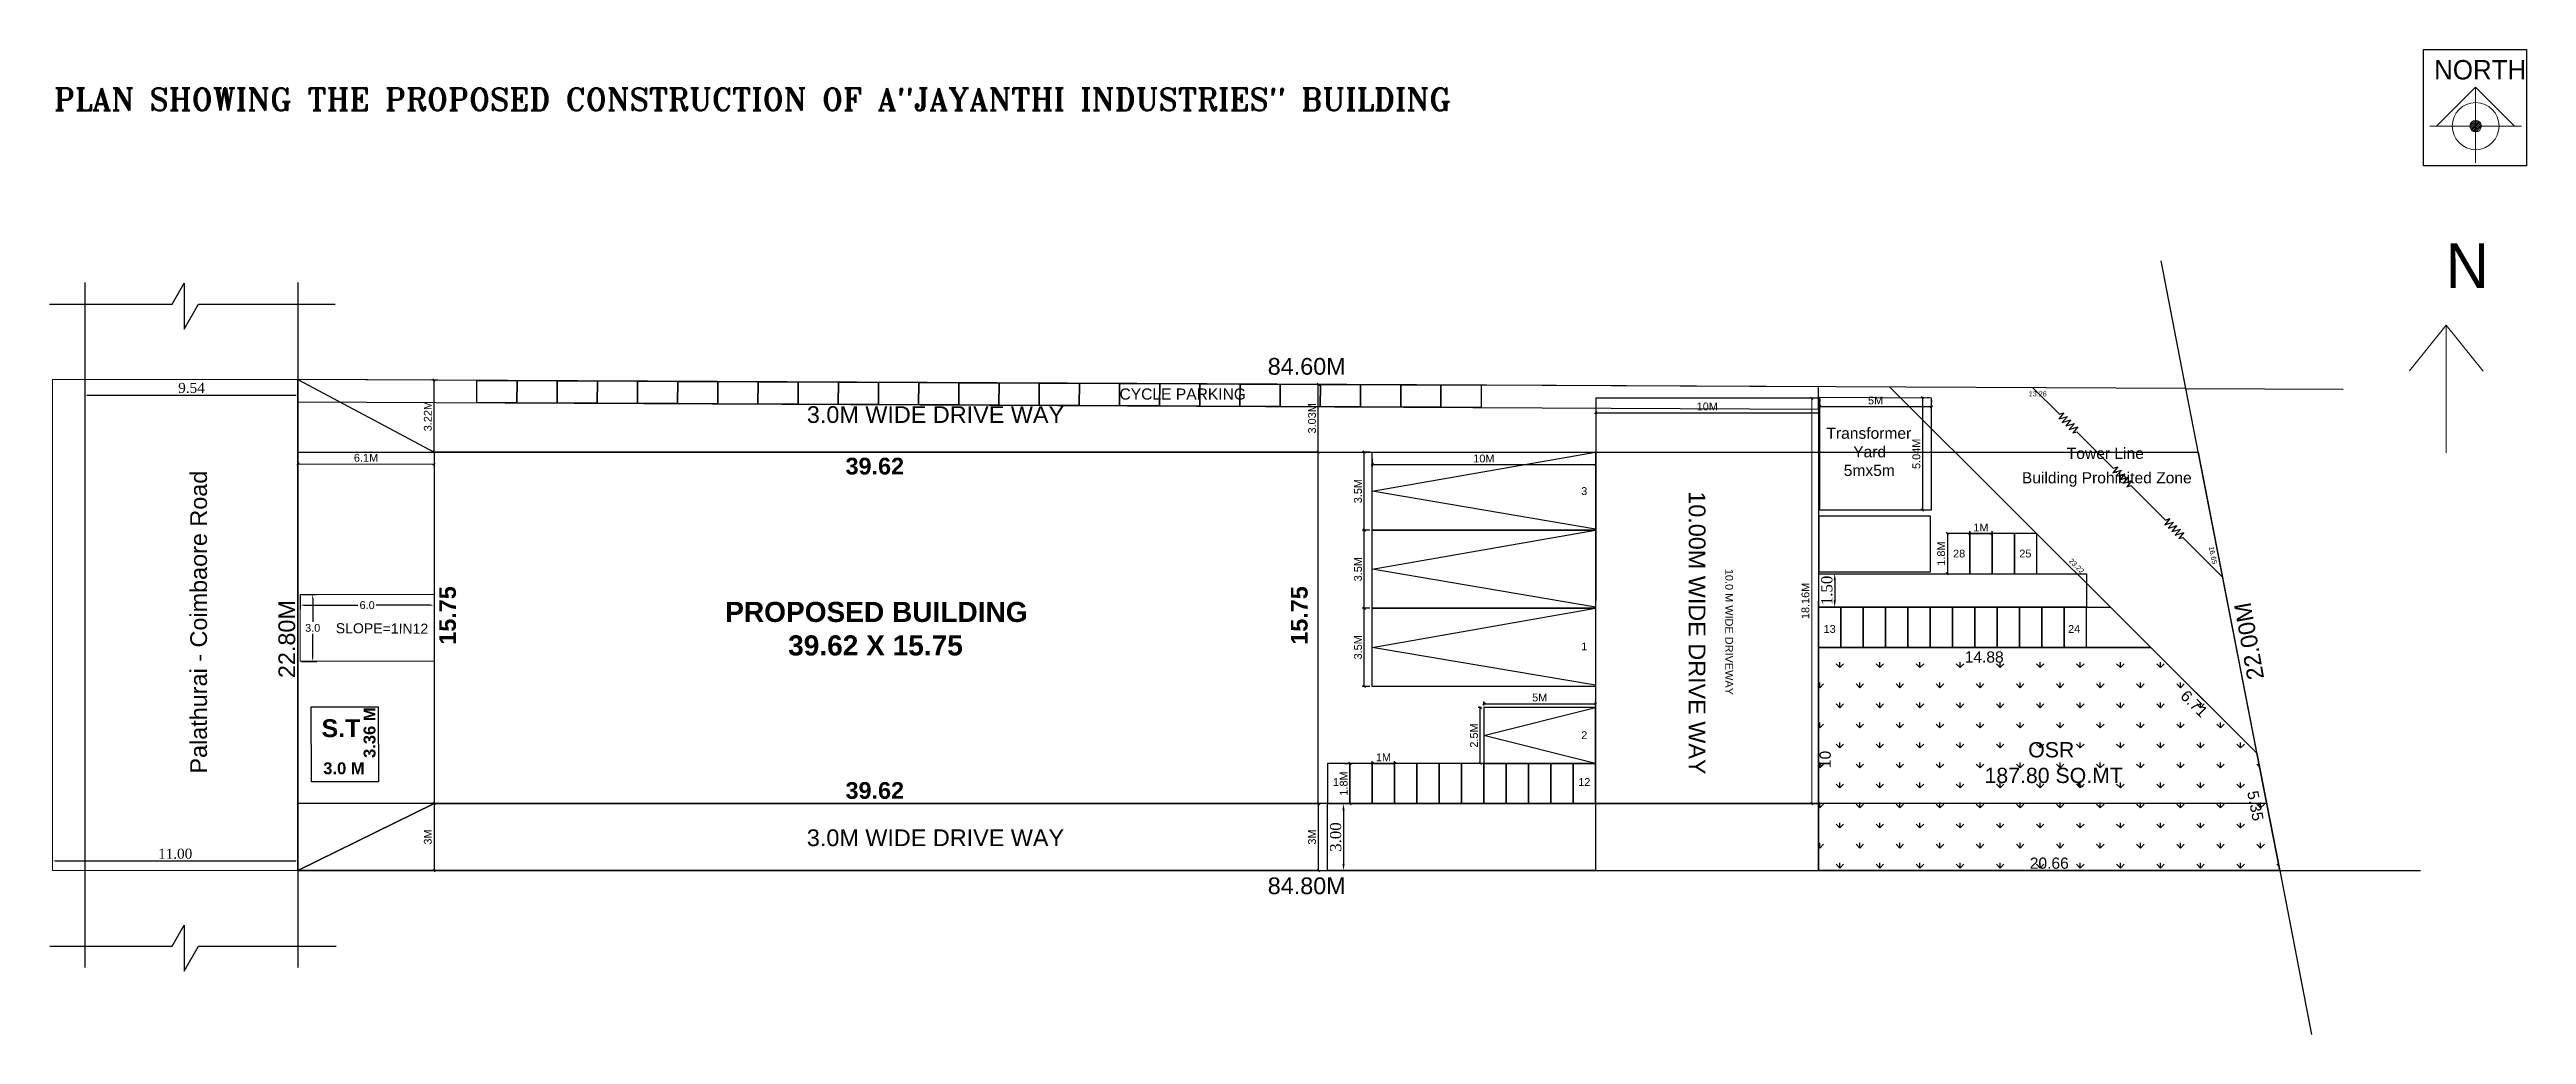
# Model space of a CAD drawing. Header units: metres. Extents: x 531 to 643, y 168 to 255.
# Drawn here: x 531.6 to 642.6, y 210.6 to 254.7 of the extents above; entities that cross this region are included whole.
import ezdxf
from ezdxf.lldxf.tags import DXFTag

# ---------------------------------------------------------------- set-up
doc = ezdxf.new("R2010")
doc.units = ezdxf.units.M
doc.linetypes.add('DOT2', pattern=[0.125, 0, -0.125])
doc.layers.add('BLK_1_COVERED_AREA', color=140, linetype='Continuous', plot=False)
doc.layers.add('TWO_WHEELER_PARKING', color=2, linetype='Continuous', plot=False)
for name, color, linetype, lineweight in [('BLK_1_DA_RAMP_1', 1, 'Continuous', 0), ('DIST_EXIT', 7, 'Continuous', 0), ('NORTH_DIRECTION', 7, 'Continuous', 0), ('NOTIFIED_ROAD', 1, 'Continuous', 13), ('ROAD_WIDTH', 183, 'Continuous', 13)]:
    doc.layers.add(name, color=color, linetype=linetype, lineweight=lineweight)
for name, color, linetype in [('BLK_1_LVL_0_BLDG_FOOT_PRINT', 1, 'Continuous'), ('BLK_1_LVL_0_FRONT_SETBACK', 2, 'Continuous'), ('BLK_1_LVL_0_REAR_SETBACK', 11, 'Continuous'), ('BLK_1_LVL_0_SIDE_SETBACK1', 171, 'Continuous'), ('BLK_1_LVL_0_SIDE_SETBACK2', 102, 'Continuous'), ('CYCLE_PARKING', 1, 'Continuous'), ('DRIVE_WAY', 7, 'Continuous'), ('INSITU_WASTE_TREATMENT_PLANT', 117, 'Continuous'), ('LORRY_PARKING', 175, 'Continuous'), ('OSR_PLAN', 7, 'Continuous'), ('PARKING_SLOT', 117, 'Continuous'), ('PER_AISLE_WIDTH', 10, 'Continuous'), ('PLOT_BOUNDARY', 70, 'Continuous'), ('RWH', 130, 'Continuous'), ('TRANSFORMER_YARD', 7, 'Continuous'), ('TWO_WHEELER_DRIVE_WAY', 6, 'Continuous')]:
    doc.layers.add(name, color=color, linetype=linetype)
doc.styles.add('ANAND', font='times.ttf')
doc.styles.add('architectura', font='arial.ttf')
doc.styles.add('CODE', font='arialbd.ttf')
doc.styles.add('KARTHI', font='arialbd.ttf')
doc.styles.get("Standard").update_dxf_attribs({"font": 'arial.ttf', "height": 0.35})
doc.styles.add('STYLE4', font='romant.shx')
doc.styles.add('USA TEXT', font='GOTHIC.TTF')
tags = doc.linetypes.add('HIDDEN', pattern=[0.375, 0.25, -0.125]).pattern_tags.tags
tags[6:7] = [DXFTag(74, 4), DXFTag(75, 0), DXFTag(340, '0'), DXFTag(46, 1.0), DXFTag(50, 0.0), DXFTag(44, 0.0), DXFTag(45, 0.0)]
tags[4:5] = [DXFTag(74, 4), DXFTag(75, 0), DXFTag(340, '0'), DXFTag(46, 1.0), DXFTag(50, 0.0), DXFTag(44, 0.0), DXFTag(45, 0.0)]
doc.dimstyles.new('ISO-25', dxfattribs={"dimtxt": 0.35, "dimasz": 0.1, "dimexe": 0.1, "dimexo": 0.1, "dimgap": 0.1, "dimtad": 1, "dimdsep": 46, "dimtxsty": 'Standard', "dimblk": 'OBLIQUE', "dimcen": 2.5, "dimclrd": 256, "dimclre": 256, "dimclrt": 256, "dimadec": 0, "dimazin": 0, "dimtfac": 1, "dimtix": 1, "dimtmove": 0, "dimatfit": 0, "dimldrblk": 'OBLIQUE', "dimfxl": 0, "dimlwd": -1, "dimlwe": -1, "dimarcsym": 0})
doc.dimstyles.new('SETBACK', dxfattribs={"dimtxt": 1, "dimasz": 0.75, "dimexe": 0.18, "dimexo": 0.0625, "dimgap": 0.095, "dimtad": 1, "dimzin": 0, "dimdsep": 46, "dimtxsty": 'ANAND', "dimcen": 0.09, "dimse1": 1, "dimse2": 1, "dimadec": 0, "dimazin": 0, "dimtfac": 1, "dimtix": 1, "dimtofl": 0, "dimtmove": 2, "dimatfit": 0, "dimfxl": 0, "dimtolj": 1, "dimtzin": 0, "dimarcsym": 0})
doc.dimstyles.new('STANDARD$0', dxfattribs={"dimtxt": 5, "dimasz": 4, "dimexe": 1, "dimexo": 1, "dimgap": 1, "dimtad": 1, "dimdec": 1, "dimzin": 3, "dimdsep": 46, "dimlunit": 4, "dimtxsty": 'architectura', "dimblk": 'OBLIQUE', "dimcen": 0.09375, "dimdle": 1, "dimclrd": 8, "dimclre": 8, "dimclrt": 7, "dimadec": 1, "dimazin": 0, "dimtfac": 1, "dimtdec": 1, "dimtofl": 0, "dimtmove": 2, "dimatfit": 3, "dimldrblk": 'ARCHTICK', "dimfxl": 0, "dimfrac": 2, "dimtolj": 1, "dimtzin": 0, "dimarcsym": 0})
doc.dimstyles.new('V1', dxfattribs={"dimtxt": 0.45, "dimasz": 0.1, "dimexe": 0.18, "dimexo": 0.0625, "dimgap": 0.09, "dimtad": 1, "dimzin": 0, "dimdsep": 46, "dimtxsty": 'ANAND', "dimcen": 0.09, "dimse1": 1, "dimse2": 1, "dimadec": 0, "dimazin": 0, "dimtfac": 1, "dimtix": 1, "dimtofl": 0, "dimtmove": 2, "dimatfit": 0, "dimfxl": 0, "dimtolj": 1, "dimtzin": 0, "dimarcsym": 0})

msp = doc.modelspace()

# ---------------------------------------------------------------- texts
for s, height, p in [('84.60M', 0.75, (586.174, 240.135)), ('3.0M WIDE DRIVE WAY', 0.75, (565.524, 237.974)), ('CYCLE PARKING', 0.5, (579.533, 239.019)), ('Transformer', 0.5, (611.207, 237.265)), ('Yard', 0.5, (612.408, 236.431)), ('Tower Line', 0.5, (621.978, 236.362)), ('5mx5m', 0.5, (611.985, 235.598)), ('Building Prohibited Zone', 0.5, (619.967, 235.267)), ('14.88', 0.5, (617.403, 227.238)), ('       OSR', 0.6825, (618.396, 222.991)), ('187.80 SQ.MT', 0.6825, (618.292, 221.841)), ('3.0M WIDE DRIVE WAY', 0.75, (565.524, 219.014)), ('84.80M', 0.75, (586.174, 216.862)), ('20.66', 0.5, (620.32, 218.002))]:
    msp.add_text(s, height=height).set_placement(p)
for s, height, rotation, p in [('13.26', 0.23, 359.72583, (620.273, 239.164)), ('Palathurai - Coimbaore Road', 0.75, 90, (538.643, 222.266)), ('10.00M WIDE DRIVE WAY', 0.75, 270, (605.04, 234.912)), ('16.65', 0.23, 281.00841, (628.343, 232.416)), ('23.22', 0.23, 315.06648, (622.052, 231.77)), ('22.80M', 0.75, 90, (542.594, 226.543)), ('22.00M', 0.75, 100.21354, (630.825, 226.541)), ('6.71', 0.5, 315.01574, (627.033, 225.7)), ('10', 0.5, 90, (611.401, 222.509)), ('5.35', 0.5, 281.00841, (630.058, 221.44))]:
    msp.add_text(s, height=height, rotation=rotation).set_placement(p)
at = {"color": 7, "lineweight": 20, "style": 'KARTHI'}
msp.add_text('S.T', height=0.8, dxfattribs=at).set_placement((543.777, 223.898))
at = {"insert": (531.788, 252.975), "char_height": 1.25, "width": 103.78763, "attachment_point": 1, "style": 'STYLE4'}
msp.add_mtext('{\\H0.8x;PLAN SHOWING THE PROPOSED CONSTRUCTION OF A"JAYANTHI INDUSTRIES" BUILDING}', dxfattribs=at)
at = {"color": 7, "linetype": 'ByBlock', "attachment_point": 1, "style": 'CODE'}
for s, insert, char_height, width in [('39.62', (567.257, 236.414), 0.75, 2.66967), ('{\\W1.036019; }PROPOSED BUILDING\\P{\\W9.10895;\\C256; \\W1;39.62 X 15.75}', (561.502, 229.957), 0.9, 14.10838), ('39.62', (567.257, 221.883), 0.75, 2.66967)]:
    msp.add_mtext(s, dxfattribs=dict(at, insert=insert, char_height=char_height, width=width))
at = {"char_height": 0.35, "attachment_point": 5}
for s, insert in [('3', (600.356, 234.919)), ('28', (617.156, 232.12)), ('25', (620.123, 232.12)), ('13', (611.353, 228.742)), ('24', (622.308, 228.742)), ('1', (600.356, 227.962)), ('2', (600.356, 223.984)), ('1', (589.23, 221.884)), ('12', (600.356, 221.884))]:
    msp.add_mtext(s, dxfattribs=dict(at, insert=insert))
at = {"color": 7, "linetype": 'ByBlock', "char_height": 0.75, "width": 2.66967, "attachment_point": 1, "rotation": 90, "style": 'CODE'}
for insert in [(549.049, 228.037), (587.212, 228.037)]:
    msp.add_mtext('15.75', dxfattribs=dict(at, insert=insert))
at = {"color": 7, "lineweight": 20, "insert": (545.931, 224.097), "char_height": 0.5305, "attachment_point": 5, "rotation": 90, "style": 'KARTHI'}
msp.add_mtext('\\A1;3.36 M', dxfattribs=at)
at = {"color": 7, "lineweight": 20, "insert": (544.781, 222.497), "char_height": 0.5305, "width": 3.16105, "attachment_point": 5, "style": 'KARTHI'}
msp.add_mtext('\\A1;3.0 M', dxfattribs=at)
at = {"layer": 'BLK_1_DA_RAMP_1', "insert": (546.487, 228.992), "char_height": 0.45, "width": 1.4, "attachment_point": 2, "rotation": 359.69417}
msp.add_mtext('SLOPE=1IN12', dxfattribs=at)
at = {"layer": 'DRIVE_WAY', "color": 255, "insert": (607.027, 231.437), "char_height": 0.35, "attachment_point": 1, "rotation": 270}
msp.add_mtext_dynamic_manual_height_columns('10.0 M WIDE DRIVEWAY', width=5.63416, gutter_width=1.75, heights=[0], dxfattribs=at)
at = {"layer": 'NORTH_DIRECTION', "insert": (638.955, 246.015), "char_height": 2, "attachment_point": 1, "style": 'USA TEXT'}
msp.add_mtext_dynamic_manual_height_columns('N', width=1.18507, gutter_width=30, heights=[2.651], dxfattribs=at)

# ---------------------------------------------------------------- blocks, each defined once
blk = doc.blocks.new('A$Ccad94f06')
at = {"color": 0, "linetype": 'ByBlock', "lineweight": -2}
for p, q in [((0, 0), (0, 5.21)), ((0, 5.21), (4.62, 5.21)), ((4.62, 5.21), (4.62, 0)), ((4.62, 0), (0, 0))]:
    blk.add_line(p, q, dxfattribs=at)
at = {"layer": 'NORTH_DIRECTION'}
for p, q in [((0.59, 1.78), (2.34, 3.53)), ((2.34, 3.53), (4.08, 1.78)), ((2.34, 3.53), (2.34, 0.14)), ((2.08, 1.78), (0.28, 1.78)), ((2.08, 1.76), (2.36, 2.04)), ((2.09, 1.85), (2.26, 2.03)), ((2.1, 1.69), (2.43, 2.02)), ((2.13, 1.63), (2.48, 1.99)), ((2.17, 1.59), (2.53, 1.95)), ((2.22, 1.55), (2.56, 1.9)), ((2.28, 1.53), (2.59, 1.84)), ((2.36, 1.53), (2.59, 1.76)), ((4.39, 1.78), (2.59, 1.78)), ((3.38, 1.78), (4.08, 1.78)), ((4.08, 1.78), (3.38, 1.78))]:
    blk.add_line(p, q, dxfattribs=at)
for radius in [1.05, 0.256]:
    blk.add_circle((2.34, 1.78), radius, dxfattribs=at)
at = {"layer": 'NORTH_DIRECTION', "lineweight": 5, "style": 'USA TEXT'}
blk.add_text('NORTH', height=0.868, dxfattribs=at).set_placement((0.48, 3.87))
blk = doc.blocks.new('*D44')
at = {"layer": 'Defpoints', "color": 0}
for p in [(533.18, 239.92), (542.72, 239.92), (542.72, 239.22)]:
    blk.add_point(p, dxfattribs=at)
at = {"layer": 'ROAD_WIDTH', "color": 0, "lineweight": -2}
blk.add_line((533.28, 239.22), (542.62, 239.22), dxfattribs=at)
at = {"layer": 'ROAD_WIDTH', "color": 0}
for points in [[(533.28, 239.24), (533.28, 239.2), (533.18, 239.22)], [(542.62, 239.24), (542.62, 239.2), (542.72, 239.22)]]:
    blk.add_solid(points, dxfattribs=at)
at = {"layer": 'ROAD_WIDTH', "color": 0, "insert": (537.95, 239.54), "char_height": 0.45, "attachment_point": 5, "style": 'ANAND'}
blk.add_mtext('\\A1;9.54', dxfattribs=at)
blk = doc.blocks.new('*D45')
at = {"layer": 'Defpoints', "color": 0}
for p in [(531.72, 218.35), (542.72, 218.35), (542.72, 218.35)]:
    blk.add_point(p, dxfattribs=at)
at = {"layer": 'ROAD_WIDTH', "color": 0, "lineweight": -2}
blk.add_line((531.82, 218.35), (542.62, 218.35), dxfattribs=at)
at = {"layer": 'ROAD_WIDTH', "color": 0}
for points in [[(531.82, 218.37), (531.82, 218.34), (531.72, 218.35)], [(542.62, 218.37), (542.62, 218.34), (542.72, 218.35)]]:
    blk.add_solid(points, dxfattribs=at)
at = {"layer": 'ROAD_WIDTH', "color": 0, "insert": (537.22, 218.67), "char_height": 0.45, "attachment_point": 5, "style": 'ANAND'}
blk.add_mtext('\\A1;11.00', dxfattribs=at)
blk = doc.blocks.new('_Oblique')
at = {"color": 0, "linetype": 'ByBlock', "lineweight": -2}
blk.add_line((-0.5, -0.5), (0.5, 0.5), dxfattribs=at)
blk = doc.blocks.new('*D71')
at = {"layer": 'Defpoints', "color": 0}
for p in [(542.72, 236.67), (548.82, 236.67), (548.82, 236.13)]:
    blk.add_point(p, dxfattribs=at)
at = {"layer": 'DIST_EXIT'}
for p, q in [((542.72, 236.38), (542.72, 236.03)), ((542.72, 236.13), (548.82, 236.13)), ((548.82, 236.38), (548.82, 236.03))]:
    blk.add_line(p, q, dxfattribs=at)
at = {"layer": 'DIST_EXIT', "xscale": 0.1, "yscale": 0.1, "zscale": 0.1, "rotation": 180}
blk.add_blockref('_Oblique', (542.72, 236.13), dxfattribs=at)
at = {"layer": 'DIST_EXIT', "xscale": 0.1, "yscale": 0.1, "zscale": 0.1}
blk.add_blockref('_Oblique', (548.82, 236.13), dxfattribs=at)
at = {"layer": 'DIST_EXIT', "insert": (545.77, 236.41), "char_height": 0.35, "attachment_point": 5}
blk.add_mtext('6.1M', dxfattribs=at)
blk = doc.blocks.new('*D46')
for p, q in [((548.82, 239.89), (548.72, 239.89)), ((548.82, 236.67), (548.82, 239.89)), ((548.82, 236.67), (548.92, 236.67))]:
    blk.add_line(p, q)
at = {"layer": 'Defpoints', "color": 0}
for p in [(548.82, 239.89), (548.83, 239.89), (548.82, 236.67)]:
    blk.add_point(p, dxfattribs=at)
at = {"xscale": 0.1, "yscale": 0.1, "zscale": 0.1}
for p, rotation in [((548.82, 239.89), 90), ((548.82, 236.67), 270)]:
    blk.add_blockref('_Oblique', p, dxfattribs=dict(at, rotation=rotation))
at = {"insert": (548.54, 238.28), "char_height": 0.35, "attachment_point": 5, "rotation": 90}
blk.add_mtext('3.22M', dxfattribs=at)
blk = doc.blocks.new('*D72')
at = {"layer": 'Defpoints', "color": 0}
for p in [(588.44, 239.7), (588.45, 239.7), (588.44, 236.67)]:
    blk.add_point(p, dxfattribs=at)
at = {"layer": 'DRIVE_WAY', "color": 255}
for p, q in [((588.44, 239.7), (588.34, 239.7)), ((588.44, 236.67), (588.44, 239.7)), ((588.44, 236.67), (588.54, 236.67))]:
    blk.add_line(p, q, dxfattribs=at)
at = {"layer": 'DRIVE_WAY', "color": 255, "xscale": 0.1, "yscale": 0.1, "zscale": 0.1}
for p, rotation in [((588.44, 239.7), 90), ((588.44, 236.67), 270)]:
    blk.add_blockref('_Oblique', p, dxfattribs=dict(at, rotation=rotation))
at = {"layer": 'DRIVE_WAY', "color": 255, "insert": (588.16, 238.18), "char_height": 0.35, "attachment_point": 5, "rotation": 90}
blk.add_mtext('3.03M', dxfattribs=at)
blk = doc.blocks.new('*D73')
for p, q in [((548.82, 220.92), (548.92, 220.92)), ((548.82, 220.92), (548.82, 217.92)), ((548.82, 217.92), (548.92, 217.92))]:
    blk.add_line(p, q)
at = {"layer": 'Defpoints', "color": 0}
for p in [(548.82, 220.92), (548.82, 217.92), (548.82, 217.92)]:
    blk.add_point(p, dxfattribs=at)
at = {"xscale": 0.1, "yscale": 0.1, "zscale": 0.1}
for p, rotation in [((548.82, 220.92), 90), ((548.82, 217.92), 270)]:
    blk.add_blockref('_Oblique', p, dxfattribs=dict(at, rotation=rotation))
at = {"insert": (548.54, 219.42), "char_height": 0.35, "attachment_point": 5, "rotation": 90}
blk.add_mtext('3M', dxfattribs=at)
blk = doc.blocks.new('*D74')
at = {"layer": 'Defpoints', "color": 0}
for p in [(588.44, 220.92), (588.44, 217.92), (588.44, 217.92)]:
    blk.add_point(p, dxfattribs=at)
at = {"layer": 'DRIVE_WAY', "color": 255}
for p, q in [((588.44, 220.92), (588.54, 220.92)), ((588.44, 220.92), (588.44, 217.92)), ((588.44, 217.92), (588.54, 217.92))]:
    blk.add_line(p, q, dxfattribs=at)
at = {"layer": 'DRIVE_WAY', "color": 255, "xscale": 0.1, "yscale": 0.1, "zscale": 0.1}
for p, rotation in [((588.44, 220.92), 90), ((588.44, 217.92), 270)]:
    blk.add_blockref('_Oblique', p, dxfattribs=dict(at, rotation=rotation))
at = {"layer": 'DRIVE_WAY', "color": 255, "insert": (588.16, 219.42), "char_height": 0.35, "attachment_point": 5, "rotation": 90}
blk.add_mtext('3M', dxfattribs=at)
blk = doc.blocks.new('*D75')
at = {"layer": 'Defpoints', "color": 0}
for p in [(588.86, 220.92), (589.57, 217.92), (590.86, 217.92)]:
    blk.add_point(p, dxfattribs=at)
at = {"layer": 'TWO_WHEELER_DRIVE_WAY', "color": 6, "lineweight": -2}
blk.add_line((589.57, 220.62), (589.57, 218.22), dxfattribs=at)
at = {"layer": 'TWO_WHEELER_DRIVE_WAY', "color": 6}
for points in [[(589.52, 220.62), (589.62, 220.62), (589.57, 220.92)], [(589.52, 218.22), (589.62, 218.22), (589.57, 217.92)]]:
    blk.add_solid(points, dxfattribs=at)
at = {"layer": 'TWO_WHEELER_DRIVE_WAY', "color": 6, "insert": (589.22, 219.42), "char_height": 0.5, "attachment_point": 5, "rotation": 90, "style": 'ANAND'}
blk.add_mtext('\\A1;3.00', dxfattribs=at)
blk = doc.blocks.new('*D76')
for p, q in [((590.75, 236.67), (590.4, 236.67)), ((590.5, 233.17), (590.5, 236.67)), ((590.75, 233.17), (590.4, 233.17))]:
    blk.add_line(p, q)
at = {"layer": 'Defpoints', "color": 0}
for p in [(590.5, 236.67), (590.86, 236.67), (590.86, 233.17)]:
    blk.add_point(p, dxfattribs=at)
at = {"xscale": 0.1, "yscale": 0.1, "zscale": 0.1}
for p, rotation in [((590.5, 236.67), 90), ((590.5, 233.17), 270)]:
    blk.add_blockref('_Oblique', p, dxfattribs=dict(at, rotation=rotation))
at = {"insert": (590.22, 234.92), "char_height": 0.35, "attachment_point": 5, "rotation": 90}
blk.add_mtext('3.5M', dxfattribs=at)
blk = doc.blocks.new('*D47')
for p, q in [((590.86, 236.36), (590.86, 236.01)), ((590.86, 236.11), (600.86, 236.11)), ((600.86, 236.36), (600.86, 236.01))]:
    blk.add_line(p, q)
at = {"layer": 'Defpoints', "color": 0}
for p in [(590.86, 236.67), (600.86, 236.67), (600.86, 236.11)]:
    blk.add_point(p, dxfattribs=at)
at = {"xscale": 0.1, "yscale": 0.1, "zscale": 0.1, "rotation": 180}
blk.add_blockref('_Oblique', (590.86, 236.11), dxfattribs=at)
at = {"xscale": 0.1, "yscale": 0.1, "zscale": 0.1}
blk.add_blockref('_Oblique', (600.86, 236.11), dxfattribs=at)
at = {"insert": (595.86, 236.38), "char_height": 0.35, "attachment_point": 5}
blk.add_mtext('10M', dxfattribs=at)
blk = doc.blocks.new('*D77')
for p, q in [((595.76, 225.22), (595.6, 225.22)), ((595.7, 222.72), (595.7, 225.22)), ((595.76, 222.72), (595.6, 222.72))]:
    blk.add_line(p, q)
at = {"layer": 'Defpoints', "color": 0}
for p in [(595.7, 225.22), (595.86, 225.22), (595.86, 222.72)]:
    blk.add_point(p, dxfattribs=at)
at = {"xscale": 0.1, "yscale": 0.1, "zscale": 0.1}
for p, rotation in [((595.7, 225.22), 90), ((595.7, 222.72), 270)]:
    blk.add_blockref('_Oblique', p, dxfattribs=dict(at, rotation=rotation))
at = {"insert": (595.42, 223.97), "char_height": 0.35, "attachment_point": 5, "rotation": 90}
blk.add_mtext('2.5M', dxfattribs=at)
blk = doc.blocks.new('*D48')
for p, q in [((595.86, 225.32), (595.86, 225.49)), ((595.86, 225.39), (600.86, 225.39)), ((600.86, 225.32), (600.86, 225.49))]:
    blk.add_line(p, q)
at = {"layer": 'Defpoints', "color": 0}
for p in [(600.86, 225.39), (595.86, 225.22), (600.86, 225.22)]:
    blk.add_point(p, dxfattribs=at)
at = {"xscale": 0.1, "yscale": 0.1, "zscale": 0.1, "rotation": 180}
blk.add_blockref('_Oblique', (595.86, 225.39), dxfattribs=at)
at = {"xscale": 0.1, "yscale": 0.1, "zscale": 0.1}
blk.add_blockref('_Oblique', (600.86, 225.39), dxfattribs=at)
at = {"insert": (598.36, 225.67), "char_height": 0.35, "attachment_point": 5}
blk.add_mtext('5M', dxfattribs=at)
blk = doc.blocks.new('*D78')
for p, q in [((590.75, 233.17), (590.4, 233.17)), ((590.5, 229.67), (590.5, 233.17)), ((590.75, 229.67), (590.4, 229.67))]:
    blk.add_line(p, q)
at = {"layer": 'Defpoints', "color": 0}
for p in [(590.5, 233.17), (590.86, 233.17), (590.86, 229.67)]:
    blk.add_point(p, dxfattribs=at)
at = {"xscale": 0.1, "yscale": 0.1, "zscale": 0.1}
for p, rotation in [((590.5, 233.17), 90), ((590.5, 229.67), 270)]:
    blk.add_blockref('_Oblique', p, dxfattribs=dict(at, rotation=rotation))
at = {"insert": (590.22, 231.42), "char_height": 0.35, "attachment_point": 5, "rotation": 90}
blk.add_mtext('3.5M', dxfattribs=at)
blk = doc.blocks.new('*D79')
at = {"layer": 'Defpoints', "color": 0}
for p in [(600.87, 239.08), (610.87, 239.08), (610.87, 238.43)]:
    blk.add_point(p, dxfattribs=at)
at = {"layer": 'DRIVE_WAY', "color": 255}
for p, q in [((600.87, 238.68), (600.87, 238.33)), ((610.87, 238.68), (610.87, 238.33)), ((600.87, 238.43), (610.87, 238.43))]:
    blk.add_line(p, q, dxfattribs=at)
at = {"layer": 'DRIVE_WAY', "color": 255, "xscale": 0.1, "yscale": 0.1, "zscale": 0.1, "rotation": 180}
blk.add_blockref('_Oblique', (600.87, 238.43), dxfattribs=at)
at = {"layer": 'DRIVE_WAY', "color": 255, "xscale": 0.1, "yscale": 0.1, "zscale": 0.1}
blk.add_blockref('_Oblique', (610.87, 238.43), dxfattribs=at)
at = {"layer": 'DRIVE_WAY', "color": 255, "insert": (605.87, 238.71), "char_height": 0.35, "attachment_point": 5}
blk.add_mtext('10M', dxfattribs=at)
blk = doc.blocks.new('*D80')
at = {"layer": 'Defpoints', "color": 0}
for p in [(610.55, 239.08), (610.87, 239.08), (610.86, 220.92)]:
    blk.add_point(p, dxfattribs=at)
at = {"layer": 'ROAD_WIDTH'}
for p, q in [((610.77, 239.08), (610.45, 239.08)), ((610.55, 220.92), (610.55, 239.08)), ((610.76, 220.92), (610.45, 220.92))]:
    blk.add_line(p, q, dxfattribs=at)
at = {"layer": 'ROAD_WIDTH', "xscale": 0.1, "yscale": 0.1, "zscale": 0.1}
for p, rotation in [((610.55, 239.08), 90), ((610.55, 220.92), 270)]:
    blk.add_blockref('_Oblique', p, dxfattribs=dict(at, rotation=rotation))
at = {"layer": 'ROAD_WIDTH', "insert": (610.27, 230), "char_height": 0.35, "attachment_point": 5, "rotation": 90}
blk.add_mtext('18.16M', dxfattribs=at)
blk = doc.blocks.new('*D69')
at = {"layer": 'BLK_1_DA_RAMP_1', "color": 0, "lineweight": -2}
for p, q in [((542.88, 230.29), (543.56, 230.29)), ((543.38, 230.11), (543.38, 229.06)), ((543.38, 227.47), (543.38, 228.53)), ((542.88, 227.29), (543.56, 227.29))]:
    blk.add_line(p, q, dxfattribs=at)
at = {"layer": 'BLK_1_DA_RAMP_1', "color": 0}
for points in [[(543.35, 230.11), (543.41, 230.11), (543.38, 230.29)], [(543.35, 227.47), (543.41, 227.47), (543.38, 227.29)]]:
    blk.add_solid(points, dxfattribs=at)
at = {"layer": 'Defpoints', "color": 0}
for p in [(542.82, 230.29), (543.38, 230.29), (542.82, 227.29)]:
    blk.add_point(p, dxfattribs=at)
at = {"layer": 'BLK_1_DA_RAMP_1', "color": 0, "insert": (543.38, 228.79), "char_height": 0.35, "attachment_point": 5}
blk.add_mtext('\\A1;3.0', dxfattribs=at)
blk = doc.blocks.new('*D70')
at = {"layer": 'BLK_1_DA_RAMP_1', "color": 0, "lineweight": -2}
for p, q in [((542.82, 230.23), (542.82, 229.63)), ((543, 229.81), (545.41, 229.81)), ((548.64, 229.81), (546.23, 229.81)), ((548.82, 230.23), (548.82, 229.63))]:
    blk.add_line(p, q, dxfattribs=at)
at = {"layer": 'BLK_1_DA_RAMP_1', "color": 0}
for points in [[(543, 229.84), (543, 229.78), (542.82, 229.81)], [(548.64, 229.84), (548.64, 229.78), (548.82, 229.81)]]:
    blk.add_solid(points, dxfattribs=at)
at = {"layer": 'Defpoints', "color": 0}
for p in [(542.82, 230.29), (548.82, 230.29), (548.82, 229.81)]:
    blk.add_point(p, dxfattribs=at)
at = {"layer": 'BLK_1_DA_RAMP_1', "color": 0, "insert": (545.82, 229.81), "char_height": 0.35, "attachment_point": 5}
blk.add_mtext('\\A1;6.0', dxfattribs=at)
blk = doc.blocks.new('*D86')
for p, q in [((590.75, 229.67), (590.4, 229.67)), ((590.5, 226.17), (590.5, 229.67)), ((590.75, 226.17), (590.4, 226.17))]:
    blk.add_line(p, q)
at = {"layer": 'Defpoints', "color": 0}
for p in [(590.5, 229.67), (590.86, 229.67), (590.86, 226.17)]:
    blk.add_point(p, dxfattribs=at)
at = {"xscale": 0.1, "yscale": 0.1, "zscale": 0.1}
for p, rotation in [((590.5, 229.67), 90), ((590.5, 226.17), 270)]:
    blk.add_blockref('_Oblique', p, dxfattribs=dict(at, rotation=rotation))
at = {"insert": (590.22, 227.92), "char_height": 0.35, "attachment_point": 5, "rotation": 90}
blk.add_mtext('3.5M', dxfattribs=at)
blk = doc.blocks.new('*D87')
at = {"layer": 'Defpoints', "color": 0}
for p in [(610.87, 231.22), (611.58, 229.72), (612.86, 229.72)]:
    blk.add_point(p, dxfattribs=at)
at = {"layer": 'TWO_WHEELER_DRIVE_WAY', "color": 0, "lineweight": -2}
blk.add_line((611.58, 230.92), (611.58, 230.02), dxfattribs=at)
at = {"layer": 'TWO_WHEELER_DRIVE_WAY', "color": 0}
for points in [[(611.53, 230.92), (611.63, 230.92), (611.58, 231.22)], [(611.53, 230.02), (611.63, 230.02), (611.58, 229.72)]]:
    blk.add_solid(points, dxfattribs=at)
at = {"layer": 'TWO_WHEELER_DRIVE_WAY', "color": 0, "insert": (611.23, 230.47), "char_height": 0.5, "attachment_point": 5, "rotation": 90, "style": 'ANAND'}
blk.add_mtext('\\A1;1.50', dxfattribs=at)
blk = doc.blocks.new('*D88')
for p, q in [((616.63, 233.02), (616.73, 233.02)), ((616.63, 233.02), (616.63, 231.22)), ((616.63, 231.22), (616.73, 231.22))]:
    blk.add_line(p, q)
at = {"layer": 'Defpoints', "color": 0}
for p in [(616.63, 233.02), (616.63, 231.22), (616.63, 231.22)]:
    blk.add_point(p, dxfattribs=at)
at = {"xscale": 0.1, "yscale": 0.1, "zscale": 0.1}
for p, rotation in [((616.63, 233.02), 90), ((616.63, 231.22), 270)]:
    blk.add_blockref('_Oblique', p, dxfattribs=dict(at, rotation=rotation))
at = {"insert": (616.35, 232.12), "char_height": 0.35, "attachment_point": 5, "rotation": 90}
blk.add_mtext('1.8M', dxfattribs=at)
blk = doc.blocks.new('*D89')
for p, q in [((617.63, 233.02), (617.63, 233.12)), ((618.63, 233.02), (618.63, 233.12)), ((617.63, 233.02), (618.63, 233.02))]:
    blk.add_line(p, q)
at = {"layer": 'Defpoints', "color": 0}
for p in [(617.63, 233.02), (618.63, 233.02), (618.63, 233.02)]:
    blk.add_point(p, dxfattribs=at)
at = {"xscale": 0.1, "yscale": 0.1, "zscale": 0.1, "rotation": 180}
blk.add_blockref('_Oblique', (617.63, 233.02), dxfattribs=at)
at = {"xscale": 0.1, "yscale": 0.1, "zscale": 0.1}
blk.add_blockref('_Oblique', (618.63, 233.02), dxfattribs=at)
at = {"insert": (618.13, 233.29), "char_height": 0.35, "attachment_point": 5}
blk.add_mtext('1M', dxfattribs=at)
blk = doc.blocks.new('*D90')
for p, q in [((589.61, 222.72), (589.96, 222.72)), ((589.86, 220.92), (589.86, 222.72)), ((589.61, 220.92), (589.96, 220.92))]:
    blk.add_line(p, q)
at = {"layer": 'Defpoints', "color": 0}
for p in [(588.86, 222.72), (589.86, 222.72), (588.86, 220.92)]:
    blk.add_point(p, dxfattribs=at)
at = {"xscale": 0.1, "yscale": 0.1, "zscale": 0.1}
for p, rotation in [((589.86, 222.72), 90), ((589.86, 220.92), 270)]:
    blk.add_blockref('_Oblique', p, dxfattribs=dict(at, rotation=rotation))
at = {"insert": (589.58, 221.82), "char_height": 0.35, "attachment_point": 5, "rotation": 90}
blk.add_mtext('1.8M', dxfattribs=at)
blk = doc.blocks.new('*D91')
for p, q in [((590.86, 222.72), (590.86, 222.82)), ((590.86, 222.72), (591.86, 222.72)), ((591.86, 222.72), (591.86, 222.82))]:
    blk.add_line(p, q)
at = {"layer": 'Defpoints', "color": 0}
for p in [(590.86, 222.72), (591.86, 222.72), (591.86, 222.72)]:
    blk.add_point(p, dxfattribs=at)
at = {"xscale": 0.1, "yscale": 0.1, "zscale": 0.1, "rotation": 180}
blk.add_blockref('_Oblique', (590.86, 222.72), dxfattribs=at)
at = {"xscale": 0.1, "yscale": 0.1, "zscale": 0.1}
blk.add_blockref('_Oblique', (591.86, 222.72), dxfattribs=at)
at = {"insert": (591.36, 222.99), "char_height": 0.35, "attachment_point": 5}
blk.add_mtext('1M', dxfattribs=at)
blk = doc.blocks.new('*D119')
at = {"layer": 'Defpoints', "color": 0}
for p in [(610.91, 239.13), (615.91, 239.1), (615.91, 238.71)]:
    blk.add_point(p, dxfattribs=at)
at = {"layer": 'TRANSFORMER_YARD', "color": 7, "linetype": 'DOT2'}
for p, q in [((610.91, 239.03), (610.91, 238.61)), ((615.91, 239), (615.91, 238.61))]:
    blk.add_line(p, q, dxfattribs=at)
at = {"layer": 'TRANSFORMER_YARD', "color": 7}
blk.add_line((610.91, 238.71), (615.91, 238.71), dxfattribs=at)
at = {"layer": 'TRANSFORMER_YARD', "color": 7, "xscale": 0.1, "yscale": 0.1, "zscale": 0.1, "rotation": 180}
blk.add_blockref('_Oblique', (610.91, 238.71), dxfattribs=at)
at = {"layer": 'TRANSFORMER_YARD', "color": 7, "xscale": 0.1, "yscale": 0.1, "zscale": 0.1}
blk.add_blockref('_Oblique', (615.91, 238.71), dxfattribs=at)
at = {"layer": 'TRANSFORMER_YARD', "color": 7, "insert": (613.41, 238.98), "char_height": 0.35, "attachment_point": 5}
blk.add_mtext('5M', dxfattribs=at)
blk = doc.blocks.new('*D120')
at = {"layer": 'Defpoints', "color": 0}
for p in [(615.91, 239.1), (615.51, 234.07), (615.91, 234.07)]:
    blk.add_point(p, dxfattribs=at)
at = {"layer": 'TRANSFORMER_YARD', "color": 7, "linetype": 'DOT2'}
for p, q in [((615.81, 239.1), (615.41, 239.1)), ((615.81, 234.07), (615.41, 234.07))]:
    blk.add_line(p, q, dxfattribs=at)
at = {"layer": 'TRANSFORMER_YARD', "color": 7}
blk.add_line((615.51, 239.1), (615.51, 234.07), dxfattribs=at)
at = {"layer": 'TRANSFORMER_YARD', "color": 7, "xscale": 0.1, "yscale": 0.1, "zscale": 0.1}
for p, rotation in [((615.51, 239.1), 90), ((615.51, 234.07), 270)]:
    blk.add_blockref('_Oblique', p, dxfattribs=dict(at, rotation=rotation))
at = {"layer": 'TRANSFORMER_YARD', "color": 7, "insert": (615.24, 236.59), "char_height": 0.35, "attachment_point": 5, "rotation": 90}
blk.add_mtext('5.04M', dxfattribs=at)

# ---------------------------------------------------------------- dimensions: what is measured, and where the dimension line sits
for base, p1, p2, angle, picture, middle in [((548.819, 239.89), (548.819, 236.669), (548.834, 239.89), 90, '*D46', (548.54, 238.28)), ((590.5, 236.669), (590.858, 233.169), (590.858, 236.669), 90, '*D76', (590.221, 234.919)), ((590.5, 233.169), (590.858, 229.669), (590.858, 233.169), 90, '*D78', (590.221, 231.419)), ((616.63, 231.219), (616.63, 233.019), (616.63, 231.219), 90, '*D88', (616.351, 232.119)), ((590.5, 229.669), (590.858, 226.169), (590.858, 229.669), 90, '*D86', (590.221, 227.919)), ((600.858, 225.392), (595.858, 225.219), (600.858, 225.219), 180, '*D48', (598.358, 225.67)), ((595.696, 225.219), (595.858, 222.719), (595.858, 225.219), 90, '*D77', (595.417, 223.969)), ((589.858, 222.719), (588.858, 220.919), (588.858, 222.719), 90, '*D90', (589.579, 221.819)), ((548.819, 217.919), (548.819, 220.919), (548.819, 217.919), 90, '*D73', (548.54, 219.419))]:
    dim = msp.add_linear_dim(base=base, p1=p1, p2=p2, angle=angle, dimstyle='ISO-25', override={"dimpost": 'M', "dimfxl": 0.25, "dimfxlon": 1, "dimarcsym": 1})
    dim.commit()
    dim.dimension.update_dxf_attribs({"geometry": picture, "text_midpoint": middle})
dim = msp.add_linear_dim(base=(600.858, 236.106), p1=(590.858, 236.669), p2=(600.858, 236.669), angle=180, dimstyle='ISO-25', override={"dimpost": 'M', "dimfxl": 0.25, "dimfxlon": 1, "dimarcsym": 1})
dim.commit()
dim.dimension.update_dxf_attribs({"geometry": '*D47', "text_midpoint": (595.858, 236.106), "dimtype": 160})
for base, p1, p2, picture, middle in [((618.63, 233.019), (617.63, 233.019), (618.63, 233.019), '*D89', (618.13, 233.295)), ((591.858, 222.719), (590.858, 222.719), (591.858, 222.719), '*D91', (591.358, 222.995))]:
    dim = msp.add_linear_dim(base=base, p1=p1, p2=p2, dimstyle='ISO-25', override={"dimpost": 'M', "dimfxl": 0.25, "dimfxlon": 1, "dimarcsym": 1})
    dim.commit()
    dim.dimension.update_dxf_attribs({"geometry": picture, "text_midpoint": middle})
at = {"layer": 'BLK_1_DA_RAMP_1', "color": 1}
dim = msp.add_linear_dim(base=(543.385, 230.294), p1=(542.819, 227.294), p2=(542.819, 230.294), angle=90, dimstyle='STANDARD$0', override={"dimtxt": 0.18, "dimasz": 0.18, "dimexe": 0.18, "dimexo": 0.0625, "dimgap": 0.09, "dimtad": 0, "dimtih": 1, "dimtoh": 1, "dimzin": 0, "dimlunit": 2, "dimtxsty": 'Standard', "dimcen": 0.09, "dimdle": 0, "dimclrd": 0, "dimclre": 0, "dimclrt": 0, "dimadec": 0, "dimtmove": 0, "dimfrac": 0}, dxfattribs=at)
dim.commit()
dim.dimension.update_dxf_attribs({"geometry": '*D69', "text_midpoint": (543.385, 228.794)})
at = {"layer": 'BLK_1_DA_RAMP_1', "color": 2}
dim = msp.add_linear_dim(base=(548.819, 229.806), p1=(542.819, 230.294), p2=(548.819, 230.294), dimstyle='STANDARD$0', override={"dimtxt": 0.18, "dimasz": 0.18, "dimexe": 0.18, "dimexo": 0.0625, "dimgap": 0.09, "dimtad": 0, "dimtih": 1, "dimtoh": 1, "dimzin": 0, "dimlunit": 2, "dimtxsty": 'Standard', "dimcen": 0.09, "dimdle": 0, "dimclrd": 0, "dimclre": 0, "dimclrt": 0, "dimadec": 0, "dimtmove": 0, "dimfrac": 0}, dxfattribs=at)
dim.commit()
dim.dimension.update_dxf_attribs({"geometry": '*D70', "text_midpoint": (545.819, 229.806)})
at = {"layer": 'DIST_EXIT'}
dim = msp.add_linear_dim(base=(548.819, 236.131), p1=(542.719, 236.669), p2=(548.819, 236.669), dimstyle='ISO-25', override={"dimpost": 'M', "dimfxl": 0.25, "dimfxlon": 1, "dimarcsym": 1}, dxfattribs=at)
dim.commit()
dim.dimension.update_dxf_attribs({"geometry": '*D71', "text_midpoint": (545.769, 236.41)})
at = {"layer": 'DRIVE_WAY', "color": 255}
for base, p1, p2, picture, middle in [((588.439, 239.7), (588.439, 236.669), (588.453, 239.7), '*D72', (588.16, 238.185)), ((588.439, 217.919), (588.439, 220.919), (588.439, 217.919), '*D74', (588.16, 219.419))]:
    dim = msp.add_linear_dim(base=base, p1=p1, p2=p2, angle=90, dimstyle='ISO-25', override={"dimpost": 'M', "dimclrd": 255, "dimclre": 255, "dimclrt": 255, "dimfxl": 0.25, "dimfxlon": 1, "dimarcsym": 1}, dxfattribs=at)
    dim.commit()
    dim.dimension.update_dxf_attribs({"geometry": picture, "text_midpoint": middle})
dim = msp.add_linear_dim(base=(610.872, 238.431), p1=(600.872, 239.08), p2=(610.872, 239.08), dimstyle='ISO-25', override={"dimpost": 'M', "dimclrd": 255, "dimclre": 255, "dimclrt": 255, "dimfxl": 0.25, "dimfxlon": 1, "dimarcsym": 1}, dxfattribs=at)
dim.commit()
dim.dimension.update_dxf_attribs({"geometry": '*D79', "text_midpoint": (605.872, 238.709)})
at = {"layer": 'ROAD_WIDTH', "color": 1}
dim = msp.add_aligned_dim(p1=(533.176, 239.919), p2=(542.719, 239.919), distance=-0.699, dimstyle='V1', dxfattribs=at)
dim.commit()
dim.dimension.update_dxf_attribs({"geometry": '*D44', "text_midpoint": (537.948, 239.539)})
at = {"layer": 'ROAD_WIDTH', "color": 2}
dim = msp.add_linear_dim(base=(610.55, 239.08), p1=(610.858, 220.919), p2=(610.872, 239.08), angle=90, dimstyle='ISO-25', override={"dimpost": 'M'}, dxfattribs=at)
dim.commit()
dim.dimension.update_dxf_attribs({"geometry": '*D80', "text_midpoint": (610.271, 230)})
at = {"layer": 'ROAD_WIDTH', "color": 1}
dim = msp.add_linear_dim(base=(542.719, 218.354), p1=(531.719, 218.354), p2=(542.719, 218.354), dimstyle='V1', dxfattribs=at)
dim.commit()
dim.dimension.update_dxf_attribs({"geometry": '*D45', "text_midpoint": (537.219, 218.674)})
at = {"layer": 'TRANSFORMER_YARD', "color": 7}
dim = msp.add_linear_dim(base=(615.906, 238.706), p1=(610.906, 239.129), p2=(615.906, 239.105), dimstyle='ISO-25', override={"dimpost": 'M', "dimclrd": 7, "dimclre": 7, "dimclrt": 7, "dimfxl": 3, "dimfxlon": 1, "dimarcsym": 1}, dxfattribs=at)
dim.commit()
dim.dimension.update_dxf_attribs({"geometry": '*D119', "text_midpoint": (613.406, 238.984)})
dim = msp.add_linear_dim(base=(615.515, 234.066), p1=(615.906, 239.105), p2=(615.906, 234.066), angle=90, dimstyle='ISO-25', override={"dimpost": 'M', "dimclrd": 7, "dimclre": 7, "dimclrt": 7, "dimfxl": 3, "dimfxlon": 1, "dimarcsym": 1}, dxfattribs=at)
dim.commit()
dim.dimension.update_dxf_attribs({"geometry": '*D120', "text_midpoint": (615.236, 236.585)})
at = {"layer": 'TWO_WHEELER_DRIVE_WAY', "color": 6}
for base, p1, p2, override, picture, middle in [((611.577, 229.719), (610.866, 231.219), (612.858, 229.719), {"dimtxt": 0.5, "dimasz": 0.3}, '*D87', (611.227, 230.469)), ((589.57, 217.919), (588.858, 220.919), (590.858, 217.919), {"dimtxt": 0.5, "dimasz": 0.3, "dimclrd": 6, "dimclrt": 6}, '*D75', (589.22, 219.419))]:
    dim = msp.add_linear_dim(base=base, p1=p1, p2=p2, angle=90, dimstyle='SETBACK', override=override, dxfattribs=at)
    dim.commit()
    dim.dimension.update_dxf_attribs({"geometry": picture, "text_midpoint": middle})

# ---------------------------------------------------------------- hatches: boundary and pattern name
h = msp.add_hatch()
h.set_pattern_fill('GRASS', color=256, scale=0.05)
h.set_pattern_definition([(90, (-254.7893, 159.6579), (-0.8980256, 0.8980256), [0.238125, -1.5579262]), (45, (-254.7893, 159.658), (-0.8980256, 0.8980256), [0.238125, -1.031875]), (135, (-254.7893, 159.658), (-0.8980256, -0.8980256), [0.238125, -1.031875])])
h.paths.add_polyline_path([(610.858, 227.919), (610.858, 220.919), (630.935, 220.919), (630.496, 223.175), (625.742, 227.919)])
h.paths.add_polyline_path([(631.519, 217.919), (630.935, 220.919), (610.858, 220.919), (610.858, 217.919)])
h.paths.add_polyline_path([(626.847, 225.694), (627.989, 224.552), (628.53, 225.094), (627.388, 226.236)], flags=24)
h.paths.add_polyline_path([(629.899, 221.539), (630.208, 219.954), (630.96, 220.1), (630.651, 221.685)], flags=9)
h.paths.add_polyline_path([(611.538, 222.382), (611.538, 223.414), (610.772, 223.414), (610.772, 222.382)], flags=9)
h.paths.add_polyline_path([(617.276, 227.102), (619.279, 227.102), (619.279, 227.868), (617.276, 227.868)], flags=24)
h.paths.add_polyline_path([(618.105, 221.601), (624.679, 221.601), (624.679, 222.723), (618.105, 222.723)], flags=24)
h.paths.add_polyline_path([(618.219, 222.803), (622.493, 222.803), (622.493, 223.862), (618.219, 223.862)], flags=24)
h.paths.add_polyline_path([(620.193, 217.866), (622.196, 217.866), (622.196, 218.632), (620.193, 218.632)], flags=9)

# ---------------------------------------------------------------- linework, layer by layer
for p, q in [((533.176, 244.26), (533.176, 213.579)), ((537.08, 243.298), (537.623, 244.234)), ((537.623, 244.234), (537.623, 242.173)), ((542.719, 244.26), (542.719, 239.919)), ((627.318, 239.514), (626.205, 245.235)), ((531.589, 243.298), (537.08, 243.298)), ((537.623, 242.173), (538.27, 243.298)), ((538.27, 243.298), (544.382, 243.298)), ((542.719, 239.919), (542.719, 217.919)), ((627.318, 239.514), (542.719, 239.919)), ((630.496, 223.175), (614.056, 239.578)), ((620.458, 239.547), (621.646, 238.362)), ((631.519, 217.919), (627.318, 239.514)), ((627.318, 239.514), (634.369, 239.481)), ((621.85, 238.425), (621.621, 238.154)), ((621.621, 238.154), (621.803, 238.205)), ((621.646, 238.362), (621.85, 238.425)), ((622.006, 238.268), (621.777, 237.998)), ((621.777, 237.998), (621.96, 238.049)), ((621.803, 238.205), (622.006, 238.268)), ((622.163, 238.112), (621.934, 237.842)), ((621.934, 237.842), (622.116, 237.893)), ((621.96, 238.049), (622.163, 238.112)), ((622.319, 237.956), (622.09, 237.686)), ((622.09, 237.686), (622.273, 237.737)), ((622.116, 237.893), (622.319, 237.956)), ((622.476, 237.8), (622.247, 237.529)), ((622.247, 237.529), (622.429, 237.581)), ((622.273, 237.737), (622.476, 237.8)), ((622.429, 237.581), (624.063, 235.95)), ((624.267, 236.013), (624.038, 235.743)), ((624.038, 235.743), (624.22, 235.794)), ((624.063, 235.95), (624.267, 236.013)), ((624.423, 235.857), (624.194, 235.587)), ((624.194, 235.587), (624.376, 235.638)), ((624.22, 235.794), (624.423, 235.857)), ((624.58, 235.701), (624.351, 235.431)), ((624.351, 235.431), (624.533, 235.482)), ((624.376, 235.638), (624.58, 235.701)), ((624.736, 235.545), (624.507, 235.274)), ((624.507, 235.274), (624.69, 235.325)), ((624.533, 235.482), (624.736, 235.545)), ((624.893, 235.388), (624.664, 235.118)), ((624.69, 235.325), (624.893, 235.388)), ((624.664, 235.118), (624.846, 235.169)), ((624.846, 235.169), (626.395, 233.624)), ((626.598, 233.687), (626.369, 233.416)), ((626.369, 233.416), (626.552, 233.468)), ((626.395, 233.624), (626.598, 233.687)), ((626.755, 233.531), (626.526, 233.26)), ((626.526, 233.26), (626.708, 233.311)), ((626.552, 233.468), (626.755, 233.531)), ((626.912, 233.374), (626.683, 233.104)), ((626.683, 233.104), (626.865, 233.155)), ((626.708, 233.311), (626.912, 233.374)), ((627.068, 233.218), (626.839, 232.948)), ((626.865, 233.155), (627.068, 233.218)), ((626.839, 232.948), (627.022, 232.999)), ((627.225, 233.062), (626.996, 232.792)), ((626.996, 232.792), (627.178, 232.843)), ((627.022, 232.999), (627.225, 233.062)), ((627.178, 232.843), (628.962, 231.063)), ((625.75, 227.919), (610.858, 227.919)), ((610.858, 227.919), (610.858, 217.919)), ((630.496, 223.175), (625.75, 227.919)), ((631.519, 217.919), (630.496, 223.175)), ((542.719, 217.919), (631.519, 217.919)), ((542.719, 217.919), (542.719, 213.579)), ((610.858, 217.919), (631.519, 217.919)), ((631.519, 217.919), (637.822, 217.919)), ((631.519, 217.919), (632.947, 210.576)), ((537.08, 214.531), (537.623, 215.467)), ((537.623, 215.467), (537.623, 213.405)), ((531.596, 214.531), (537.08, 214.531)), ((537.623, 213.405), (538.27, 214.531)), ((538.27, 214.531), (544.432, 214.531))]:
    msp.add_line(p, q)
for points in [[(548.819, 220.919), (542.719, 220.919), (542.719, 236.669), (548.819, 236.669), (548.819, 220.919)], [(610.858, 231.219), (622.698, 231.219)], [(610.858, 229.719), (623.937, 229.719)]]:
    msp.add_lwpolyline(points)
at = {"linetype": 'HIDDEN', "ltscale": 2}
for points in [[(600.854, 233.219), (590.858, 234.919), (600.858, 236.669)], [(600.854, 229.719), (590.858, 231.419), (600.858, 233.169)], [(600.854, 226.219), (590.858, 227.919), (600.858, 229.669)], [(600.858, 222.719), (595.858, 223.969), (600.858, 225.219)]]:
    msp.add_lwpolyline(points, dxfattribs=at)
at = {"color": 255}
msp.add_lwpolyline([(542.719, 217.919), (610.858, 217.919), (610.858, 220.919), (542.719, 220.919), (542.719, 217.919)], dxfattribs=at)
at = {"layer": 'BLK_1_COVERED_AREA'}
msp.add_lwpolyline([(548.819, 220.919), (588.439, 220.919), (588.439, 236.669), (548.819, 236.669)], close=True, dxfattribs=at)
at = {"layer": 'BLK_1_DA_RAMP_1'}
msp.add_lwpolyline([(548.819, 230.294), (548.819, 227.294), (542.819, 227.294), (542.819, 230.294)], close=True, dxfattribs=at)
at = {"layer": 'BLK_1_LVL_0_BLDG_FOOT_PRINT'}
msp.add_lwpolyline([(548.819, 220.919), (588.439, 220.919), (588.439, 236.669), (548.819, 236.669)], close=True, dxfattribs=at)
at = {"layer": 'BLK_1_LVL_0_FRONT_SETBACK'}
msp.add_lwpolyline([(542.719, 239.919), (548.819, 236.669), (548.819, 220.919), (542.719, 217.919)], close=True, dxfattribs=at)
at = {"layer": 'BLK_1_LVL_0_REAR_SETBACK'}
msp.add_lwpolyline([(588.439, 236.669), (627.871, 236.669), (630.935, 220.919), (588.439, 220.919)], close=True, dxfattribs=at)
at = {"layer": 'BLK_1_LVL_0_SIDE_SETBACK1'}
msp.add_lwpolyline([(588.439, 220.919), (588.439, 217.919), (542.719, 217.919), (548.819, 220.919)], close=True, dxfattribs=at)
at = {"layer": 'BLK_1_LVL_0_SIDE_SETBACK2'}
msp.add_lwpolyline([(588.439, 236.669), (588.439, 239.7), (542.719, 239.919), (548.819, 236.669)], close=True, dxfattribs=at)
at = {"layer": 'CYCLE_PARKING', "color": 250}
for points in [[(550.732, 238.881), (550.736, 239.881), (552.536, 239.872), (552.532, 238.872)], [(552.532, 238.872), (552.536, 239.872), (554.336, 239.864), (554.332, 238.864)], [(554.332, 238.864), (554.336, 239.864), (556.136, 239.855), (556.132, 238.855)], [(556.132, 238.855), (556.136, 239.855), (557.936, 239.846), (557.931, 238.846)], [(557.931, 238.846), (557.936, 239.846), (559.736, 239.838), (559.731, 238.838)], [(559.731, 238.838), (559.736, 239.838), (561.536, 239.829), (561.531, 238.829)], [(561.531, 238.829), (561.536, 239.829), (563.336, 239.821), (563.331, 238.821)], [(563.331, 238.821), (563.336, 239.821), (565.136, 239.812), (565.131, 238.812)], [(565.131, 238.812), (565.136, 239.812), (566.936, 239.803), (566.931, 238.803)], [(566.931, 238.803), (566.936, 239.803), (568.736, 239.795), (568.731, 238.795)], [(568.731, 238.795), (568.736, 239.795), (570.536, 239.786), (570.531, 238.786)], [(570.531, 238.786), (570.536, 239.786), (572.336, 239.778), (572.331, 238.778)], [(572.331, 238.778), (572.336, 239.778), (574.136, 239.769), (574.131, 238.769)], [(574.131, 238.769), (574.136, 239.769), (575.936, 239.76), (575.931, 238.76)], [(575.931, 238.76), (575.936, 239.76), (577.736, 239.752), (577.731, 238.752)], [(577.731, 238.752), (577.736, 239.752), (579.536, 239.743), (579.531, 238.743)], [(579.531, 238.743), (579.536, 239.743), (581.336, 239.734), (581.331, 238.734)], [(581.331, 238.734), (581.336, 239.734), (583.136, 239.726), (583.131, 238.726)], [(583.131, 238.726), (583.136, 239.726), (584.936, 239.717), (584.931, 238.717)], [(584.931, 238.717), (584.936, 239.717), (586.736, 239.709), (586.731, 238.709)], [(586.731, 238.709), (586.736, 239.709), (588.536, 239.7), (588.531, 238.7)], [(588.531, 238.7), (588.536, 239.7), (590.336, 239.691), (590.331, 238.691)], [(590.331, 238.691), (590.336, 239.691), (592.136, 239.683), (592.131, 238.683)], [(592.131, 238.683), (592.136, 239.683), (593.936, 239.674), (593.931, 238.674)], [(593.931, 238.674), (593.936, 239.674), (595.736, 239.666), (595.731, 238.666)]]:
    msp.add_lwpolyline(points, close=True, dxfattribs=at)
at = {"layer": 'DRIVE_WAY', "color": 255}
msp.add_lwpolyline([(600.872, 239.08), (600.858, 220.919), (610.858, 220.919), (610.872, 239.08)], close=True, dxfattribs=at)
at = {"layer": 'INSITU_WASTE_TREATMENT_PLANT', "color": 226}
msp.add_lwpolyline([(543.308, 225.256), (546.308, 225.256), (546.323, 221.9), (543.323, 221.9)], close=True, dxfattribs=at)
at = {"layer": 'LORRY_PARKING', "color": 175}
for points in [[(590.858, 233.169), (590.858, 236.669), (600.858, 236.669), (600.858, 233.169)], [(590.858, 229.669), (590.858, 233.169), (600.858, 233.169), (600.858, 229.669)], [(590.858, 226.169), (590.858, 229.669), (600.858, 229.669), (600.858, 226.169)]]:
    msp.add_lwpolyline(points, close=True, dxfattribs=at)
at = {"layer": 'NORTH_DIRECTION'}
for points in [[(638.983, 236.631), (638.983, 236.631), (638.983, 242.347), (637.342, 240.311)], [(640.638, 240.295), (640.638, 240.295), (638.983, 242.347)]]:
    msp.add_lwpolyline(points, dxfattribs=at)
at = {"layer": 'NOTIFIED_ROAD', "color": 1}
msp.add_lwpolyline([(531.719, 239.919), (531.719, 217.919), (542.719, 217.919), (542.719, 239.919)], close=True, dxfattribs=at)
at = {"layer": 'OSR_PLAN'}
msp.add_lwpolyline([(610.858, 227.919), (625.742, 227.919), (630.496, 223.175), (631.519, 217.919), (610.858, 217.919)], close=True, dxfattribs=at)
at = {"layer": 'PARKING_SLOT', "color": 30}
for points in [[(615.868, 231.299), (615.868, 233.799), (610.868, 233.799), (610.868, 231.299)], [(600.858, 222.719), (600.858, 225.219), (595.858, 225.219), (595.858, 222.719)]]:
    msp.add_lwpolyline(points, close=True, dxfattribs=at)
at = {"layer": 'PER_AISLE_WIDTH', "color": 5}
msp.add_lwpolyline([(600.872, 239.08), (600.858, 220.919), (610.858, 220.919), (610.872, 239.08)], close=True, dxfattribs=at)
at = {"layer": 'PLOT_BOUNDARY', "color": 70, "ltscale": 400}
msp.add_lwpolyline([(542.719, 239.919), (542.719, 217.919), (631.519, 217.919), (627.318, 239.514)], close=True, dxfattribs=at)
at = {"layer": 'ROAD_WIDTH', "color": 1}
msp.add_lwpolyline([(531.719, 239.919), (531.719, 217.919), (542.719, 217.919), (542.719, 239.919)], close=True, dxfattribs=at)
at = {"layer": 'RWH', "ltscale": 400}
msp.add_lwpolyline([(610.858, 238.593), (610.858, 239.593), (542.719, 239.919), (542.719, 238.919)], close=True, dxfattribs=at)
at = {"layer": 'TRANSFORMER_YARD', "color": 7}
msp.add_lwpolyline([(615.906, 239.105), (615.906, 234.066), (610.906, 234.066), (610.906, 239.129)], close=True, dxfattribs=at)
at = {"layer": 'TWO_WHEELER_DRIVE_WAY', "color": 6}
for points in [[(610.866, 231.219), (622.858, 231.219), (622.858, 229.719), (610.866, 229.719)], [(588.858, 220.919), (600.858, 220.919), (600.858, 217.919), (588.858, 217.919)]]:
    msp.add_lwpolyline(points, close=True, dxfattribs=at)
at = {"layer": 'TWO_WHEELER_PARKING', "linetype": 'Continuous'}
for points in [[(617.63, 233.019), (616.63, 233.019), (616.63, 231.219), (617.63, 231.219)], [(618.63, 233.019), (617.63, 233.019), (617.63, 231.219), (618.63, 231.219)], [(619.63, 233.019), (618.63, 233.019), (618.63, 231.219), (619.63, 231.219)], [(620.63, 233.019), (619.63, 233.019), (619.63, 231.219), (620.63, 231.219)], [(611.858, 229.719), (610.858, 229.719), (610.858, 227.919), (611.858, 227.919)], [(612.858, 229.719), (611.858, 229.719), (611.858, 227.919), (612.858, 227.919)], [(613.858, 229.719), (612.858, 229.719), (612.858, 227.919), (613.858, 227.919)], [(614.858, 229.719), (613.858, 229.719), (613.858, 227.919), (614.858, 227.919)], [(615.858, 229.719), (614.858, 229.719), (614.858, 227.919), (615.858, 227.919)], [(616.858, 229.719), (615.858, 229.719), (615.858, 227.919), (616.858, 227.919)], [(617.858, 229.719), (616.858, 229.719), (616.858, 227.919), (617.858, 227.919)], [(618.858, 229.719), (617.858, 229.719), (617.858, 227.919), (618.858, 227.919)], [(619.858, 229.719), (618.858, 229.719), (618.858, 227.919), (619.858, 227.919)], [(620.858, 229.719), (619.858, 229.719), (619.858, 227.919), (620.858, 227.919)], [(621.858, 229.719), (620.858, 229.719), (620.858, 227.919), (621.858, 227.919)], [(622.858, 229.719), (621.858, 229.719), (621.858, 227.919), (622.858, 227.919)], [(589.858, 222.719), (588.858, 222.719), (588.858, 220.919), (589.858, 220.919)], [(590.858, 222.719), (589.858, 222.719), (589.858, 220.919), (590.858, 220.919)], [(591.858, 222.719), (590.858, 222.719), (590.858, 220.919), (591.858, 220.919)], [(592.858, 222.719), (591.858, 222.719), (591.858, 220.919), (592.858, 220.919)], [(593.858, 222.719), (592.858, 222.719), (592.858, 220.919), (593.858, 220.919)], [(594.858, 222.719), (593.858, 222.719), (593.858, 220.919), (594.858, 220.919)], [(595.858, 222.719), (594.858, 222.719), (594.858, 220.919), (595.858, 220.919)], [(596.858, 222.719), (595.858, 222.719), (595.858, 220.919), (596.858, 220.919)], [(597.858, 222.719), (596.858, 222.719), (596.858, 220.919), (597.858, 220.919)], [(598.858, 222.719), (597.858, 222.719), (597.858, 220.919), (598.858, 220.919)], [(599.858, 222.719), (598.858, 222.719), (598.858, 220.919), (599.858, 220.919)], [(600.858, 222.719), (599.858, 222.719), (599.858, 220.919), (600.858, 220.919)]]:
    msp.add_lwpolyline(points, close=True, dxfattribs=at)

# ---------------------------------------------------------------- block references
msp.add_blockref('A$Ccad94f06', (637.959, 249.494))

msp.set_redraw_order([(e.dxf.handle, doc.entitydb.next_handle()) for e in msp.query("TEXT MTEXT ATTDEF DIMENSION ARC_DIMENSION")])  # texts and dimensions are drawn at this point

doc.saveas('drawing.dxf')
